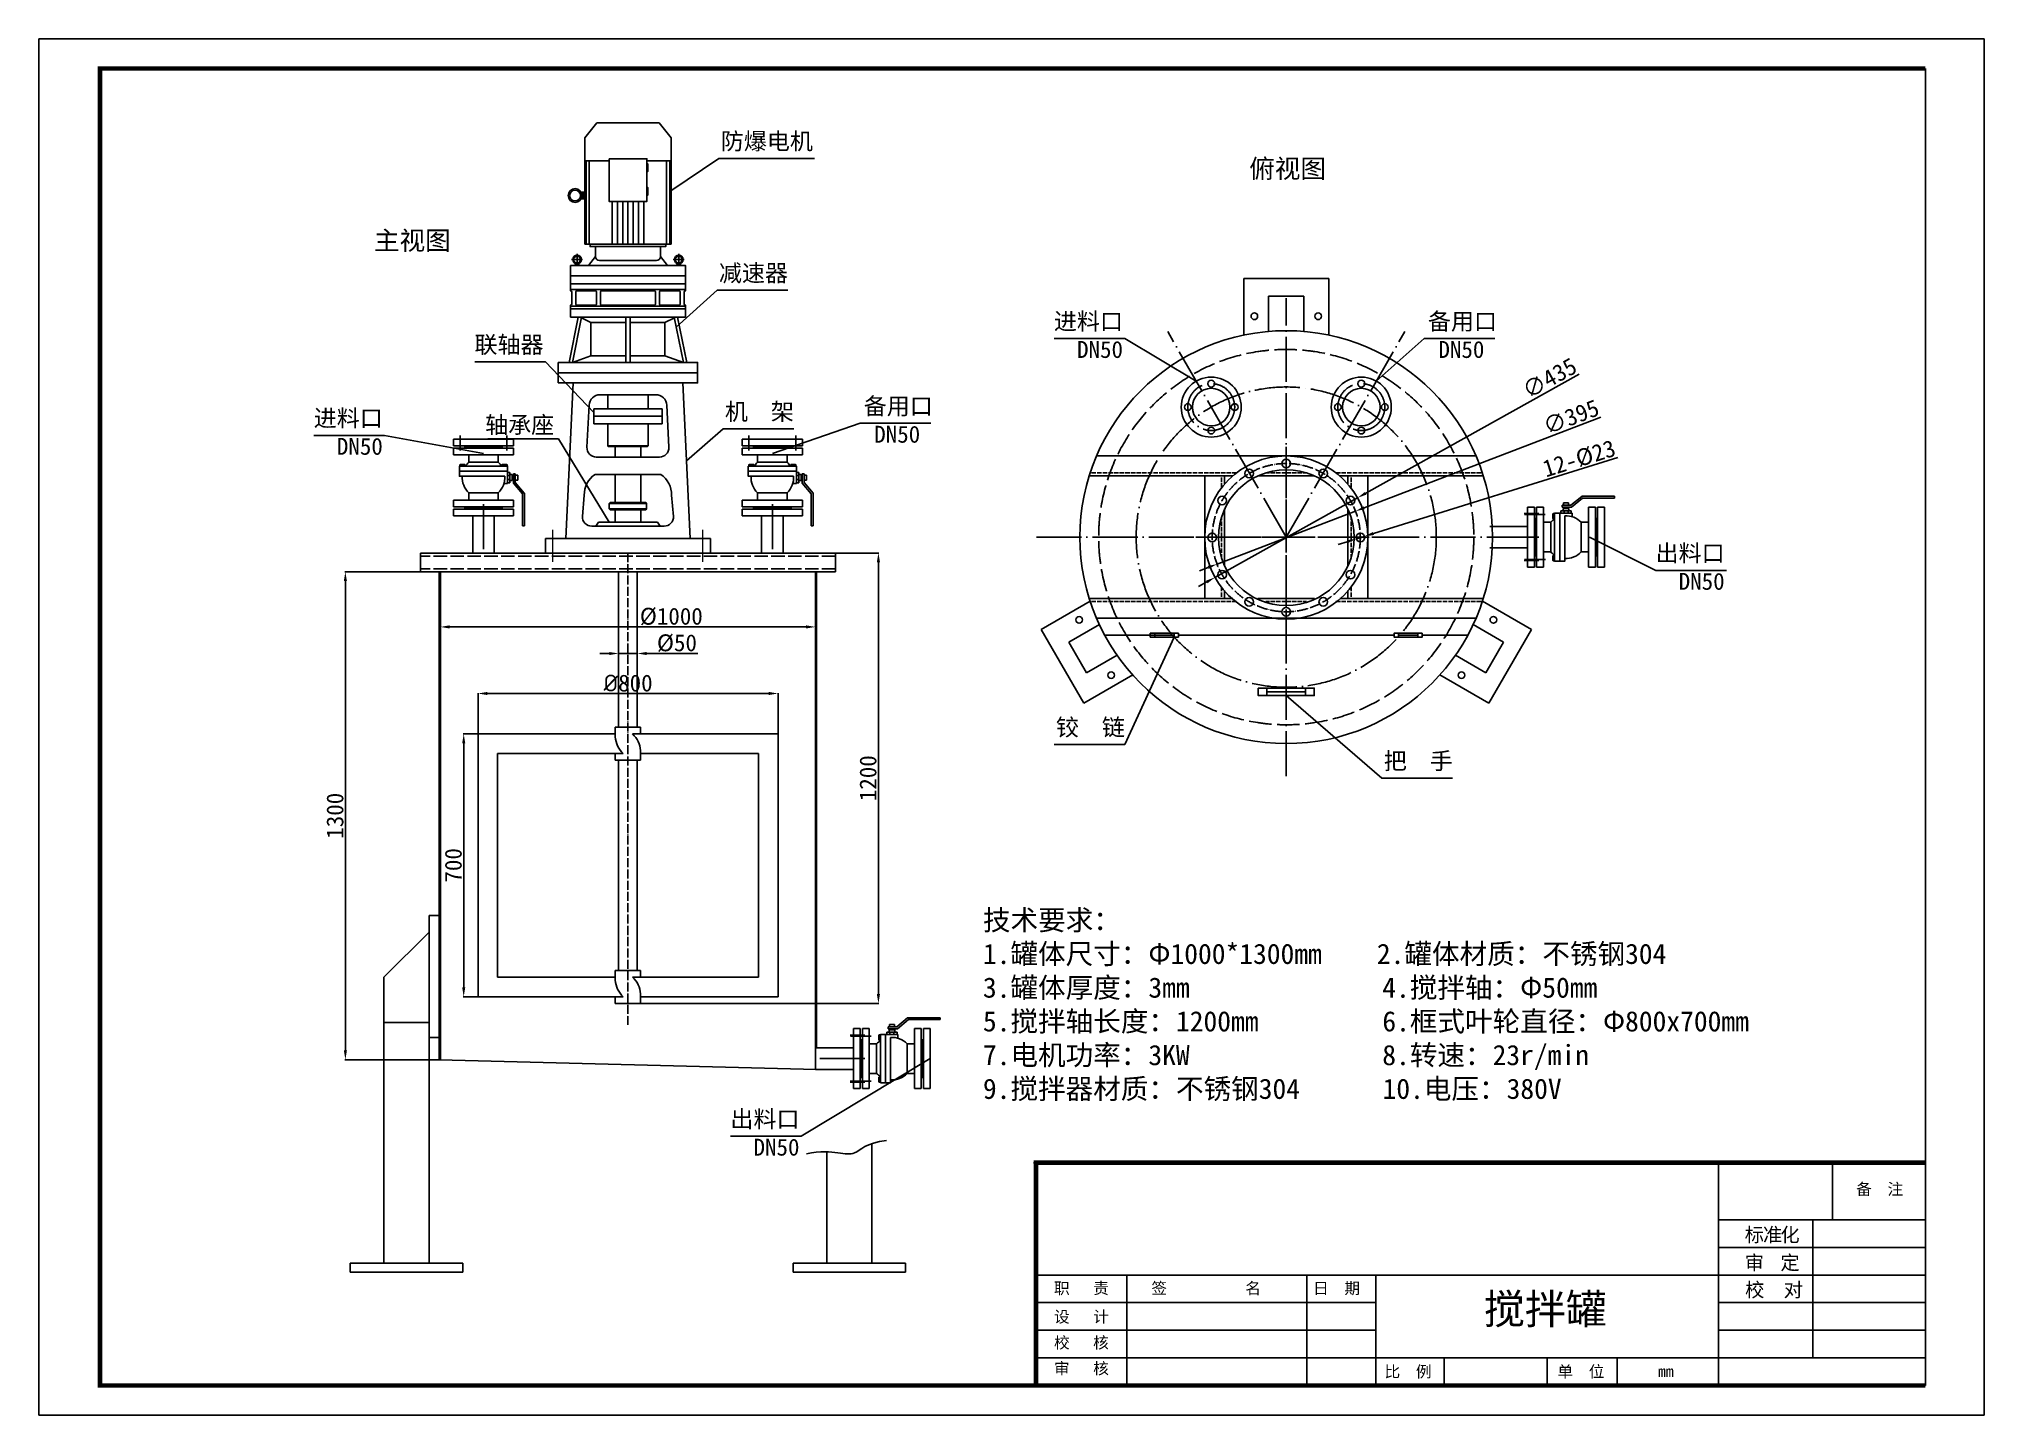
# Model space of a CAD drawing. Header units: millimetres. Extents: x 2128 to 23460, y -18769 to 2996.
# Drawn here: x 2128 to 7313, y -670 to 2996 of the extents above; entities that cross this region are included whole.
import ezdxf

# ---------------------------------------------------------------- set-up
doc = ezdxf.new("R2010")
doc.units = ezdxf.units.MM
for name, pattern in [('ACAD_ISO02W100', [15, 12, -3]), ('ACAD_ISO04W100', [30, 24, -3, 0, -3]), ('ZXX-L', [3.28, 2.5, -0.3, 0.18, -0.3])]:
    doc.linetypes.add(name, pattern=pattern)
doc.layers.add('E 长中心线', color=3, linetype='ZXX-L', lineweight=18)
doc.layers.add('标注线', color=7, linetype='Continuous', lineweight=9)
for name, color, linetype in [('中心线', 1, 'ACAD_ISO04W100'), ('图层1', 2, 'ACAD_ISO02W100'), ('标注', 6, 'Continuous'), ('注释', 3, 'Continuous'), ('虚线', 7, 'ACAD_ISO02W100'), ('轴线', 1, 'ACAD_ISO04W100')]:
    doc.layers.add(name, color=color, linetype=linetype)
doc.styles.get("Standard").update_dxf_attribs({"font": ''})
doc.styles.add('STYLE1', font='')
doc.styles.get('Standard').set_extended_font_data('SimSun')
doc.styles.get('STYLE1').set_extended_font_data('FangSong_GB2312')
doc.dimstyles.new('ISO-25', dxfattribs={"dimtxt": 45, "dimasz": 25, "dimexe": 1.25, "dimexo": 0.625, "dimgap": 5, "dimtad": 1, "dimtxsty": 'Standard', "dimcen": 2.5, "dimadec": 0, "dimazin": 0, "dimtfac": 1, "dimtmove": 0, "dimatfit": 3, "dimfxl": 0, "dimarcsym": 0})

msp = doc.modelspace()

# ---------------------------------------------------------------- texts
at = {"char_height": 50, "attachment_point": 1}
for s, insert in [('俯视图', (5353.882, 2675.725)), ('主视图', (3020.796, 2484.1))]:
    msp.add_mtext_dynamic_manual_height_columns(s, width=451.97245, gutter_width=12.5, heights=[0], dxfattribs=dict(at, insert=insert))
at = {"insert": (4644.007, 675.494), "char_height": 53.9136, "width": 2170.93427, "attachment_point": 1}
msp.add_mtext('{\\fKaiTi_GB2312|b0|i0|c134|p49;技术要求：\\P1.罐体尺寸：Φ1000*1300mm    2.罐体材质：不锈钢304    \\P3.罐体厚度：3mm              4.搅拌轴：Φ50mm\\P5.搅拌轴长度：1200mm         6.框式叶轮直径：Φ800x700mm\\P7.电机功率：3KW              8.转速：23r/min\\P9.搅拌器材质：不锈钢304      10.电压：380V}', dxfattribs=at)
at = {"linetype": 'Continuous', "lineweight": -3, "char_height": 30.64964, "attachment_point": 1}
for s, insert, width in [('{\\fSimSun|b0|i0|c134|p54;备  注}', (6971.708, -52.804), 410.52998), ('{\\fSimSun|b0|i0|c134|p54;职   责}', (4833.434, -316.877), 283.58211), ('{\\fSimSun|b0|i0|c134|p54;签          名}', (5093.012, -316.877), 356.97555), ('{\\fSimSun|b0|i0|c134|p54;日  期}', (5523.978, -316.877), 283.58211), ('{\\fSimSun|b0|i0|c134|p54;设   计   }', (4833.434, -392.88), 283.58211), ('{\\fSimSun|b0|i0|c134|p54;校   核   }', (4833.434, -461.882), 283.58211), ('{\\fSimSun|b0|i0|c134|p54;审   核   }', (4833.434, -530.633), 283.58211), ('{\\fSimSun|b0|i0|c134|p54;比  例}', (5714.494, -538.87), 283.58211), ('{\\fSimSun|b0|i0|c134|p54;单  位}', (6175.247, -538.87), 283.58211), ('{\\fSimSun|b0|i0|c134|p2;mm}', (6443.471, -538.13), 283.58211)]:
    msp.add_mtext(s, dxfattribs=dict(at, insert=insert, width=width))
at = {"layer": '标注', "insert": (5979.3, -347.482), "char_height": 80, "attachment_point": 1}
msp.add_mtext_dynamic_manual_height_columns('{\\C0;搅拌罐}', width=913.33857, gutter_width=12.5, heights=[0], dxfattribs=at)
at = {"layer": '标注线', "color": 7, "ltscale": 0.13, "attachment_point": 1, "style": 'STYLE1'}
for s, insert, char_height, width in [('标', (6674.59, -170.938), 37.736, 47.23771), ('准', (6723.106, -170.938), 37.736, 47.23771), ('化', (6769.513, -170.938), 37.736, 47.23771), ('审', (6674.59, -245.163), 37.736, 47.23771), ('定', (6769.513, -245.163), 37.736, 47.23771), ('校  对', (6675.618, -317.515), 37.7359, 190.2792)]:
    msp.add_mtext(s, dxfattribs=dict(at, insert=insert, char_height=char_height, width=width))
at = {"layer": '注释', "char_height": 45}
for s, width, insert, attachment_point in [('防爆电机', 451.97245, (3945.283, 2746.234), 1), ('减速器', 451.97245, (3940.197, 2394.89), 1), ('进料口\\PDN50', 188.80723, (5017.32, 2266.246), 3), ('\\pi4.9036;备用口\\P\\pi32.904;DN50', 188.80723, (5825.312, 2266.246), 1), ('联轴器', 451.97245, (3472.84, 2204.298), 3), ('机  架', 451.97245, (3956.168, 2025.602), 1), ('\\pi4.9036;备用口\\P\\pi32.904;DN50', 188.80723, (4321.402, 2040.371), 1), ('进料口\\PDN50', 188.80723, (3044.351, 2008.223), 3), ('轴承座', 451.97245, (3501.118, 1990.435), 3), ('出料口\\PDN50', 188.80723, (6621.061, 1648.559), 3), ('铰  链', 451.97245, (4838.669, 1184.773), 1), ('把  手', 451.97245, (5712.561, 1095.109), 1), ('出料口\\PDN50', 188.80723, (4155.008, 141.069), 3)]:
    msp.add_mtext_dynamic_manual_height_columns(s, width=width, gutter_width=12.5, heights=[0], dxfattribs=dict(at, insert=insert, attachment_point=attachment_point))

# ---------------------------------------------------------------- blocks, each defined once
blk = doc.blocks.new('*D1')
at = {"layer": 'Defpoints', "color": 0, "transparency": 16777216}
for p in [(3722.7, 1358.8), (3672.7, 1248.6), (3722.7, 1251.3)]:
    blk.add_point(p, dxfattribs=at)
at = {"layer": '标注', "color": 0, "lineweight": -2, "transparency": 16777216}
for p, q in [((3647.7, 1358.8), (3622.7, 1358.8)), ((3672.7, 1249.2), (3672.7, 1360)), ((3672.7, 1358.8), (3722.7, 1358.8)), ((3722.7, 1252), (3722.7, 1360)), ((3747.7, 1358.8), (3884, 1358.8))]:
    blk.add_line(p, q, dxfattribs=at)
at = {"layer": '标注', "color": 0, "transparency": 16777216}
for points in [[(3647.7, 1362.9), (3647.7, 1354.6), (3672.7, 1358.8)], [(3747.7, 1362.9), (3747.7, 1354.6), (3722.7, 1358.8)]]:
    blk.add_solid(points, dxfattribs=at)
at = {"layer": '标注', "color": 0, "transparency": 16777216, "insert": (3828.3, 1386.3), "char_height": 45, "attachment_point": 5}
blk.add_mtext('%%C50', dxfattribs=at)
blk = doc.blocks.new('*D2')
at = {"layer": 'Defpoints', "color": 0, "transparency": 16777216}
for p in [(4197.7, 1429.6), (3197.7, 1319.9), (4197.7, 1325.8)]:
    blk.add_point(p, dxfattribs=at)
at = {"layer": '标注', "color": 0, "lineweight": -2, "transparency": 16777216}
for p, q in [((3197.7, 1320.5), (3197.7, 1430.8)), ((3222.7, 1429.6), (4172.7, 1429.6)), ((4197.7, 1326.5), (4197.7, 1430.8))]:
    blk.add_line(p, q, dxfattribs=at)
at = {"layer": '标注', "color": 0, "transparency": 16777216}
for points in [[(3222.7, 1433.8), (3222.7, 1425.4), (3197.7, 1429.6)], [(4172.7, 1433.8), (4172.7, 1425.4), (4197.7, 1429.6)]]:
    blk.add_solid(points, dxfattribs=at)
at = {"layer": '标注', "color": 0, "transparency": 16777216, "insert": (3813.3, 1457.1), "char_height": 45, "attachment_point": 5}
blk.add_mtext('%%C1000', dxfattribs=at)
blk = doc.blocks.new('*D3')
at = {"layer": 'Defpoints', "color": 0, "transparency": 16777216}
for p in [(4250.7, 1626.5), (3722.7, 426.5), (4365.4, 426.5)]:
    blk.add_point(p, dxfattribs=at)
at = {"layer": '标注', "color": 0, "lineweight": -2, "transparency": 16777216}
for p, q in [((4251.3, 1626.5), (4366.6, 1626.5)), ((4365.4, 1601.5), (4365.4, 451.5)), ((3723.3, 426.5), (4366.6, 426.5))]:
    blk.add_line(p, q, dxfattribs=at)
at = {"layer": '标注', "color": 0, "transparency": 16777216}
for points in [[(4361.2, 1601.5), (4369.6, 1601.5), (4365.4, 1626.5)], [(4361.2, 451.5), (4369.6, 451.5), (4365.4, 426.5)]]:
    blk.add_solid(points, dxfattribs=at)
at = {"layer": '标注', "color": 0, "transparency": 16777216, "insert": (4337.9, 1026.5), "char_height": 45, "attachment_point": 5, "rotation": 90}
blk.add_mtext('1200', dxfattribs=at)
blk = doc.blocks.new('110')
for p, q in [((1360484.2, 699181.6), (1360452.6, 699142.1)), ((1360682.1, 699142.1), (1360650.5, 699181.6)), ((1360452.6, 699142.1), (1360452.6, 698859.1)), ((1360682.1, 699142.1), (1360682.1, 698859.1)), ((1360452.6, 699081.1), (1360516.9, 699081.1)), ((1360456, 699081.1), (1360456, 698859.1)), ((1360464.2, 699081.1), (1360464.2, 698859.1)), ((1360617.7, 699081.1), (1360682.1, 699081.1)), ((1360670.5, 699081.1), (1360670.5, 698859.1)), ((1360678.7, 699081.1), (1360678.7, 698859.1)), ((1360448.3, 698979.3), (1360448.3, 698997)), ((1360525.1, 698972.8), (1360525.1, 698859.1)), ((1360539.2, 698972.8), (1360539.2, 698859.1)), ((1360553.3, 698972.8), (1360553.3, 698859.1)), ((1360567.3, 698972.8), (1360567.3, 698859.1)), ((1360581.4, 698972.8), (1360581.4, 698859.1)), ((1360595.5, 698972.8), (1360595.5, 698859.1)), ((1360609.5, 698972.8), (1360609.5, 698859.1)), ((1360682.1, 698859.1), (1360452.6, 698859.1)), ((1360480.8, 698825.7), (1360461.8, 698801.9)), ((1360480.8, 698852.1), (1360480.8, 698825.7)), ((1360653.7, 698852.1), (1360653.7, 698825.7)), ((1360653.7, 698825.7), (1360672.7, 698801.9))]:
    blk.add_line(p, q)
at = {"linetype": 'Continuous', "lineweight": -3}
for p, q in [((1360484.2, 699181.6), (1360650.5, 699181.6)), ((1360480.8, 698852.1), (1360653.7, 698852.1)), ((1360413.9, 698686.1), (1360720.6, 698686.1))]:
    blk.add_line(p, q, dxfattribs=at)
at = {"color": 0}
for p, q in [((1360417.2, 698817.8), (1360446.3, 698817.8)), ((1360427.4, 698801.9), (1360427.4, 698804.2)), ((1360427.4, 698803.6), (1360436.2, 698803.6)), ((1360427.4, 698801.9), (1360436.2, 698801.9)), ((1360431.8, 698801.9), (1360431.8, 698833.2)), ((1360436.2, 698801.9), (1360436.2, 698804.2)), ((1360491.4, 698815.1), (1360643.2, 698815.1)), ((1360717.4, 698817.8), (1360688.3, 698817.8)), ((1360698.4, 698801.9), (1360698.4, 698804.2)), ((1360707.2, 698803.6), (1360698.4, 698803.6)), ((1360707.2, 698801.9), (1360698.4, 698801.9)), ((1360702.8, 698801.9), (1360702.8, 698833.2)), ((1360707.2, 698801.9), (1360707.2, 698804.2)), ((1360413.9, 698752.6), (1360413.9, 698774.5)), ((1360413.9, 698774.5), (1360720.6, 698774.5)), ((1360413.9, 698752.6), (1360413.9, 698734.5)), ((1360413.9, 698752.6), (1360720.6, 698752.6)), ((1360720.6, 698752.6), (1360720.6, 698774.5)), ((1360720.6, 698752.6), (1360720.6, 698734.5)), ((1360413.9, 698737.6), (1360720.6, 698737.6)), ((1360413.9, 698734.5), (1360414.2, 698734.5)), ((1360417.5, 698731.2), (1360417.5, 698699.6)), ((1360428.5, 698732.3), (1360428.5, 698698.5)), ((1360430.7, 698734.5), (1360481, 698734.5)), ((1360483.2, 698732.3), (1360483.2, 698698.5)), ((1360494.2, 698732.3), (1360494.2, 698698.5)), ((1360496.4, 698734.5), (1360638.2, 698734.5)), ((1360640.4, 698732.3), (1360640.4, 698698.5)), ((1360651.3, 698732.3), (1360651.3, 698698.5)), ((1360653.5, 698734.5), (1360703.9, 698734.5)), ((1360706.1, 698732.3), (1360706.1, 698698.5)), ((1360717, 698731.2), (1360717, 698699.6)), ((1360720.3, 698734.5), (1360720.6, 698734.5)), ((1360434.9, 698664.2), (1360410.2, 698543.7)), ((1360413.9, 698696.4), (1360414.2, 698696.4)), ((1360413.9, 698696.4), (1360413.9, 698686.1)), ((1360413.9, 698693.8), (1360720.6, 698693.8)), ((1360413.9, 698686.1), (1360413.9, 698664.2)), ((1360413.9, 698686.1), (1360720.6, 698686.1)), ((1360413.9, 698664.2), (1360720.6, 698664.2)), ((1360443.8, 698664.2), (1360419.1, 698543.7)), ((1360430.7, 698696.4), (1360481, 698696.4)), ((1360468.7, 698649.7), (1360443.4, 698662.5)), ((1360468.7, 698560.9), (1360468.7, 698649.7)), ((1360468.7, 698649.7), (1360561.8, 698649.7)), ((1360496.4, 698696.4), (1360638.2, 698696.4)), ((1360561.8, 698543.7), (1360561.8, 698664.2)), ((1360572.8, 698543.7), (1360572.8, 698664.2)), ((1360665.9, 698649.7), (1360572.8, 698649.7)), ((1360653.5, 698696.4), (1360703.9, 698696.4)), ((1360665.9, 698649.7), (1360691.1, 698662.5)), ((1360665.9, 698560.9), (1360665.9, 698649.7)), ((1360690.8, 698664.2), (1360715.4, 698543.7)), ((1360699.7, 698664.2), (1360724.4, 698543.7)), ((1360720.3, 698696.4), (1360720.6, 698696.4)), ((1360720.6, 698696.4), (1360720.6, 698686.1)), ((1360720.6, 698686.1), (1360720.6, 698664.2)), ((1360419.1, 698543.7), (1360468.7, 698560.9)), ((1360468.7, 698560.9), (1360561.8, 698560.9)), ((1360665.9, 698560.9), (1360572.8, 698560.9)), ((1360715.4, 698543.7), (1360665.9, 698560.9)), ((1360421.4, 698488.9), (1360401.4, 698074.3)), ((1360492.9, 698457.6), (1360641.7, 698457.6)), ((1360513.4, 698420.1), (1360513.4, 698457.6)), ((1360621.2, 698420.1), (1360621.2, 698457.6)), ((1360713.2, 698488.9), (1360733.2, 698074.3)), ((1360463.8, 698429.8), (1360458.1, 698317.5)), ((1360476, 698420.1), (1360658.5, 698420.1)), ((1360476, 698400.2), (1360476, 698420.1)), ((1360476, 698380.3), (1360476, 698400.2)), ((1360476, 698400.2), (1360658.5, 698400.2)), ((1360658.5, 698400.2), (1360658.5, 698420.1)), ((1360658.5, 698380.3), (1360658.5, 698400.2)), ((1360670.7, 698429.8), (1360676.4, 698317.5)), ((1360476, 698380.3), (1360658.5, 698380.3)), ((1360513.4, 698321.3), (1360513.4, 698380.3)), ((1360513.4, 698321.3), (1360513.4, 698367.3)), ((1360621.2, 698321.3), (1360621.2, 698380.3)), ((1360621.2, 698321.3), (1360621.2, 698367.3)), ((1360483, 698291.5), (1360651.6, 698291.5)), ((1360513.4, 698321.3), (1360515, 698319.7)), ((1360513.4, 698321.3), (1360621.2, 698321.3)), ((1360515, 698319.7), (1360619.5, 698319.7)), ((1360515, 698319.7), (1360619.5, 698319.7)), ((1360533.3, 698291.5), (1360533.3, 698319.7)), ((1360601.3, 698291.5), (1360601.3, 698319.7)), ((1360621.2, 698321.3), (1360619.5, 698319.7)), ((1360479.9, 698245.5), (1360654.7, 698245.5)), ((1360533.3, 698170.1), (1360533.3, 698245.5)), ((1360601.3, 698170.1), (1360601.3, 698245.5)), ((1360450.8, 698189.7), (1360445.9, 698133.5)), ((1360683.7, 698189.7), (1360688.7, 698133.5)), ((1360517.5, 698167.6), (1360520, 698170.1)), ((1360517.5, 698153.5), (1360517.5, 698167.6)), ((1360617.1, 698167.6), (1360517.5, 698167.6)), ((1360517.5, 698153.5), (1360520, 698151)), ((1360517.5, 698153.5), (1360617.1, 698153.5)), ((1360520, 698170.1), (1360614.6, 698170.1)), ((1360520, 698151), (1360614.6, 698151)), ((1360533.3, 698117.7), (1360533.3, 698151)), ((1360601.3, 698117.7), (1360601.3, 698151)), ((1360617.1, 698167.6), (1360614.6, 698170.1)), ((1360617.1, 698153.5), (1360614.6, 698151)), ((1360617.1, 698153.5), (1360617.1, 698167.6)), ((1360470.7, 698107.6), (1360663.8, 698107.6)), ((1360481.6, 698107.6), (1360488.5, 698117.7)), ((1360488.5, 698117.7), (1360646.1, 698117.7)), ((1360653, 698107.6), (1360646.1, 698117.7)), ((1360347.3, 698074.3), (1360347.3, 698035.9)), ((1360347.3, 698074.3), (1360787.3, 698074.3)), ((1360347.3, 698035.9), (1360787.3, 698035.9)), ((1360787.3, 698074.3), (1360787.3, 698035.9))]:
    blk.add_line(p, q, dxfattribs=at)
for points in [[(1360516.9, 699086.1), (1360617.7, 699086.1), (1360617.7, 698972.8), (1360516.9, 698972.8)], [(1360617.7, 699072.5), (1360620.4, 699072.5), (1360620.4, 699052.5), (1360617.7, 699052.5)], [(1360617.7, 699009.4), (1360620.4, 699009.4), (1360620.4, 698989.4), (1360617.7, 698989.4)], [(1360444.8, 698997), (1360451.8, 698997), (1360451.8, 698979.3), (1360444.8, 698979.3)], [(1360466.6, 698859.1), (1360668, 698859.1), (1360668, 698852.1), (1360466.6, 698852.1)], [(1360413.9, 698801.9), (1360720.6, 698801.9), (1360720.6, 698774.5), (1360413.9, 698774.5)]]:
    blk.add_lwpolyline(points, close=True)
at = {"linetype": 'Continuous', "lineweight": -3}
for points in [[(1360381.4, 698543.7), (1360753.1, 698543.7), (1360753.1, 698516.3), (1360381.4, 698516.3)], [(1360381.4, 698488.9), (1360753.1, 698488.9), (1360753.1, 698516.3), (1360381.4, 698516.3)]]:
    blk.add_lwpolyline(points, close=True, dxfattribs=at)
for radius in [18.4, 14.5]:
    blk.add_circle((1360426.3, 698988.2), radius)
at = {"color": 0}
for centre, radius in [((1360431.8, 698817.8), 11.8), ((1360431.8, 698817.8), 9.12), ((1360702.8, 698817.8), 11.8), ((1360702.8, 698817.8), 9.12)]:
    blk.add_circle(centre, radius, dxfattribs=at)
for centre, radius, start, end in [((1360423, 698804.2), 4.38, 0, 57.2084), ((1360440.5, 698804.2), 4.38, 122.7916, 180), ((1360491.4, 698825.7), 10.5, 180, 270), ((1360643.2, 698825.7), 10.5, 270, 0), ((1360694, 698804.2), 4.38, 0, 57.2084), ((1360711.5, 698804.2), 4.38, 122.7916, 180), ((1360414.2, 698731.2), 3.29, 0, 90), ((1360414.2, 698699.6), 3.29, 270, 0), ((1360430.7, 698732.3), 2.19, 90, 180), ((1360430.7, 698698.5), 2.19, 180, 270), ((1360481, 698732.3), 2.19, 0, 90), ((1360481, 698698.5), 2.19, 270, 0), ((1360496.4, 698732.3), 2.19, 90, 180), ((1360496.4, 698698.5), 2.19, 180, 270), ((1360638.2, 698732.3), 2.19, 0, 90), ((1360638.2, 698698.5), 2.19, 270, 0), ((1360653.5, 698732.3), 2.19, 90, 180), ((1360653.5, 698698.5), 2.19, 180, 270), ((1360703.9, 698732.3), 2.19, 0, 90), ((1360703.9, 698698.5), 2.19, 270, 0), ((1360720.3, 698731.2), 3.29, 90, 180), ((1360720.3, 698699.6), 3.29, 180, 270), ((1360492.9, 698428.6), 29, 90, 177.553), ((1360641.7, 698428.6), 29, 2.447, 90), ((1360483, 698316.4), 24.9, 177.553, 270), ((1360651.6, 698316.4), 24.9, 270, 2.447), ((1360516, 698191.2), 65.2, 123.6957, 181.3187), ((1360618.5, 698191.2), 65.2, 358.6813, 56.3043), ((1360470.7, 698132.5), 24.9, 177.553, 270), ((1360663.8, 698132.5), 24.9, 270, 2.447)]:
    blk.add_arc(centre, radius, start, end, dxfattribs=at)
at = {"layer": 'E 长中心线', "color": 1, "ltscale": 50}
for p, q in [((1360367.3, 698012.5), (1360367.3, 698097.2)), ((1360767.3, 698012.5), (1360767.3, 698097.2))]:
    blk.add_line(p, q, dxfattribs=at)
blk = doc.blocks.new('*D6')
at = {"layer": 'Defpoints', "color": 0, "transparency": 16777216}
for p in [(2944.5, 1576.5), (3144.7, 1576.5), (3194.7, 276.5)]:
    blk.add_point(p, dxfattribs=at)
at = {"layer": '标注', "color": 0, "lineweight": -2, "transparency": 16777216}
for p, q in [((3144.1, 1576.5), (2943.3, 1576.5)), ((2944.5, 301.5), (2944.5, 1551.5)), ((3194.1, 276.5), (2943.3, 276.5))]:
    blk.add_line(p, q, dxfattribs=at)
at = {"layer": '标注', "color": 0, "transparency": 16777216}
for points in [[(2940.4, 1551.5), (2948.7, 1551.5), (2944.5, 1576.5)], [(2940.4, 301.5), (2948.7, 301.5), (2944.5, 276.5)]]:
    blk.add_solid(points, dxfattribs=at)
at = {"layer": '标注', "color": 0, "transparency": 16777216, "insert": (2917, 926.5), "char_height": 45, "attachment_point": 5, "rotation": 90}
blk.add_mtext('1300', dxfattribs=at)
blk = doc.blocks.new('*D7')
at = {"layer": 'Defpoints', "color": 0, "transparency": 16777216}
for p in [(3298.1, 1144.4), (3259.9, 444.4), (3298.1, 444.4)]:
    blk.add_point(p, dxfattribs=at)
at = {"layer": '标注', "color": 0, "lineweight": -2, "transparency": 16777216}
for p, q in [((3297.4, 1144.4), (3258.7, 1144.4)), ((3259.9, 1119.4), (3259.9, 469.4)), ((3297.4, 444.4), (3258.7, 444.4))]:
    blk.add_line(p, q, dxfattribs=at)
at = {"layer": '标注', "color": 0, "transparency": 16777216}
for points in [[(3255.8, 1119.4), (3264.1, 1119.4), (3259.9, 1144.4)], [(3255.8, 469.4), (3264.1, 469.4), (3259.9, 444.4)]]:
    blk.add_solid(points, dxfattribs=at)
at = {"layer": '标注', "color": 0, "transparency": 16777216, "insert": (3232.4, 794.4), "char_height": 45, "attachment_point": 5, "rotation": 90}
blk.add_mtext('700', dxfattribs=at)
blk = doc.blocks.new('*D8')
at = {"layer": 'Defpoints', "color": 0, "transparency": 16777216}
for p in [(4098.1, 1252.2), (3298.1, 1144.4), (4098.1, 1144.4)]:
    blk.add_point(p, dxfattribs=at)
at = {"layer": '标注', "color": 0, "lineweight": -2, "transparency": 16777216}
for p, q in [((3298.1, 1145), (3298.1, 1253.5)), ((3323.1, 1252.2), (4073.1, 1252.2)), ((4098.1, 1145), (4098.1, 1253.5))]:
    blk.add_line(p, q, dxfattribs=at)
at = {"layer": '标注', "color": 0, "transparency": 16777216}
for points in [[(3323.1, 1256.4), (3323.1, 1248.1), (3298.1, 1252.2)], [(4073.1, 1256.4), (4073.1, 1248.1), (4098.1, 1252.2)]]:
    blk.add_solid(points, dxfattribs=at)
at = {"layer": '标注', "color": 0, "transparency": 16777216, "insert": (3698.1, 1279.7), "char_height": 45, "attachment_point": 5}
blk.add_mtext('{\\fISOCPEUR|b0|i0|c0|p34;%%C}800', dxfattribs=at)
blk = doc.blocks.new('*D9')
at = {"layer": 'Defpoints', "color": 0, "transparency": 16777216}
for p in [(5642.5, 1773.5), (5262.6, 1561.6)]:
    blk.add_point(p, dxfattribs=at)
at = {"layer": '标注', "color": 0, "lineweight": -2, "transparency": 16777216}
for p, q in [((6233.5, 2103.1), (5664.3, 1785.7)), ((5262.6, 1561.6), (5642.5, 1773.5)), ((5240.8, 1549.4), (5219, 1537.2))]:
    blk.add_line(p, q, dxfattribs=at)
at = {"layer": '标注', "color": 0, "transparency": 16777216}
for points in [[(5662.3, 1789.3), (5666.4, 1782), (5642.5, 1773.5)], [(5238.8, 1553), (5242.8, 1545.8), (5262.6, 1561.6)]]:
    blk.add_solid(points, dxfattribs=at)
at = {"layer": '标注', "color": 0, "transparency": 16777216, "insert": (6154.5, 2092.5), "char_height": 45, "attachment_point": 5, "rotation": 29.1535}
blk.add_mtext('∅435', dxfattribs=at)
blk = doc.blocks.new('*D10')
at = {"layer": 'Defpoints', "color": 0, "transparency": 16777216}
for p in [(5637, 1738), (5268.1, 1597)]:
    blk.add_point(p, dxfattribs=at)
at = {"layer": '标注', "color": 0, "lineweight": -2, "transparency": 16777216}
for p, q in [((6291.5, 1988.2), (5660.4, 1747)), ((5268.1, 1597), (5637, 1738)), ((5244.7, 1588.1), (5221.4, 1579.2))]:
    blk.add_line(p, q, dxfattribs=at)
at = {"layer": '标注', "color": 0, "transparency": 16777216}
for points in [[(5658.9, 1750.8), (5661.9, 1743.1), (5637, 1738)], [(5243.2, 1592), (5246.2, 1584.2), (5268.1, 1597)]]:
    blk.add_solid(points, dxfattribs=at)
at = {"layer": '标注', "color": 0, "transparency": 16777216, "insert": (6211.8, 1989), "char_height": 45, "attachment_point": 5, "rotation": 20.9164}
blk.add_mtext('∅395', dxfattribs=at)
blk = doc.blocks.new('*D11')
at = {"layer": 'Defpoints', "color": 0, "transparency": 16777216}
for p in [(5639.1, 1664.1), (5661, 1670.9)]:
    blk.add_point(p, dxfattribs=at)
at = {"layer": '标注', "color": 0, "lineweight": -2, "transparency": 16777216}
for p, q in [((6336.5, 1881.2), (5684.9, 1678.4)), ((5639.1, 1664.1), (5661, 1670.9)), ((5615.2, 1656.7), (5591.3, 1649.2))]:
    blk.add_line(p, q, dxfattribs=at)
at = {"layer": '标注', "color": 0, "transparency": 16777216}
for points in [[(5614, 1660.7), (5616.5, 1652.7), (5639.1, 1664.1)], [(5683.7, 1682.4), (5686.2, 1674.4), (5661, 1670.9)]]:
    blk.add_solid(points, dxfattribs=at)
at = {"layer": '标注', "color": 0, "transparency": 16777216, "insert": (6233.2, 1877.9), "char_height": 45, "attachment_point": 5, "rotation": 17.2948}
blk.add_mtext('12-%%C23', dxfattribs=at)

# ---------------------------------------------------------------- dimensions: what is measured, and where the dimension line sits
at = {"layer": '标注'}
for p1, p2, picture, middle in [((5262.616, 1561.568), (5642.509, 1773.479), '*D9', (6168.695, 2066.995)), ((5268.077, 1597.015), (5637.048, 1738.032), '*D10', (6222.255, 1961.693))]:
    dim = msp.add_diameter_dim_2p(p1=p1, p2=p2, dimstyle='ISO-25', dxfattribs=at)
    dim.commit()
    dim.dimension.update_dxf_attribs({"geometry": picture, "text_midpoint": middle, "dimtype": 163})
dim = msp.add_diameter_dim_2p(p1=(5639.083, 1664.104), p2=(5661.043, 1670.942), text='12-%%C23', dimstyle='ISO-25', dxfattribs=at)
dim.commit()
dim.dimension.update_dxf_attribs({"geometry": '*D11', "text_midpoint": (6241.349, 1851.629), "dimtype": 163})
for base, p1, p2, picture, middle in [((4365.395, 426.468), (4250.705, 1626.468), (3722.705, 426.468), '*D3', (4337.895, 1026.468)), ((2944.535, 1576.468), (3194.705, 276.468), (3144.705, 1576.468), '*D6', (2917.035, 926.468)), ((3259.923, 444.35), (3298.059, 1144.35), (3298.059, 444.35), '*D7', (3232.423, 794.35))]:
    dim = msp.add_linear_dim(base=base, p1=p1, p2=p2, angle=90, dimstyle='ISO-25', dxfattribs=at)
    dim.commit()
    dim.dimension.update_dxf_attribs({"geometry": picture, "text_midpoint": middle})
for base, p1, p2, text, picture, middle in [((4197.705, 1429.585), (3197.705, 1319.915), (4197.705, 1325.843), '%%C<>', '*D2', (3813.341, 1429.585)), ((3722.705, 1358.765), (3672.705, 1248.581), (3722.705, 1251.334), '%%C<>', '*D1', (3828.33, 1358.765)), ((4098.059, 1252.222), (3298.059, 1144.35), (4098.059, 1144.35), '{\\fISOCPEUR|b0|i0|c0|p34;%%C}<>', '*D8', (3698.059, 1252.222))]:
    dim = msp.add_linear_dim(base=base, p1=p1, p2=p2, text=text, dimstyle='ISO-25', dxfattribs=at)
    dim.commit()
    dim.dimension.update_dxf_attribs({"geometry": picture, "text_midpoint": middle, "dimtype": 160})

# ---------------------------------------------------------------- linework, layer by layer
for p, q in [((7156.512, -591.367), (7156.512, 2917.3)), ((5339.163, 2357.827), (5565.963, 2357.827)), ((5339.163, 2207.01), (5339.163, 2357.827)), ((5565.963, 2357.827), (5565.963, 2207.01)), ((5405.313, 2310.577), (5499.813, 2310.577)), ((5405.313, 2216.794), (5405.313, 2310.577)), ((5499.813, 2310.577), (5499.813, 2216.794)), ((3232.765, 1930.003), (3392.765, 1930.003)), ((3232.765, 1912.003), (3232.765, 1930.003)), ((3250.265, 1930.003), (3250.265, 1930.003)), ((3392.765, 1930.003), (3392.765, 1912.003)), ((4002.646, 1930.003), (4162.646, 1930.003)), ((4002.646, 1912.003), (4002.646, 1930.003)), ((4020.146, 1930.003), (4020.146, 1930.003)), ((4162.646, 1930.003), (4162.646, 1912.003)), ((3392.765, 1912.003), (3232.765, 1912.003)), ((3392.765, 1906.003), (3232.765, 1906.003)), ((3232.765, 1906.003), (3232.765, 1888.003)), ((3232.765, 1888.003), (3392.765, 1888.003)), ((3250.265, 1888.003), (3250.265, 1888.003)), ((3273.291, 1888.003), (3273.291, 1868.526)), ((3273.291, 1868.526), (3352.239, 1868.526)), ((3352.239, 1888.003), (3352.239, 1868.526)), ((3392.765, 1888.003), (3392.765, 1906.003)), ((4162.646, 1912.003), (4002.646, 1912.003)), ((4162.646, 1906.003), (4002.646, 1906.003)), ((4002.646, 1906.003), (4002.646, 1888.003)), ((4002.646, 1888.003), (4162.646, 1888.003)), ((4020.146, 1888.003), (4020.146, 1888.003)), ((4043.172, 1888.003), (4043.172, 1868.526)), ((4043.172, 1868.526), (4122.12, 1868.526)), ((4122.12, 1888.003), (4122.12, 1868.526)), ((4162.646, 1888.003), (4162.646, 1906.003)), ((5452.563, 1885.023), (4946.836, 1885.023)), ((4946.836, 1885.023), (5958.289, 1885.023)), ((3253.296, 1861.642), (3253.296, 1859.2)), ((3260.198, 1861.642), (3260.198, 1859.2)), ((3365.333, 1861.642), (3365.333, 1859.2)), ((3372.235, 1861.642), (3372.235, 1859.2)), ((3376.844, 1841.353), (3383.159, 1841.353)), ((3376.844, 1833.013), (3383.159, 1833.013)), ((3376.844, 1830.996), (3376.844, 1811.491)), ((3376.844, 1822.074), (3383.159, 1822.074)), ((3383.159, 1841.353), (3383.159, 1813.733)), ((3383.159, 1835.289), (3389.408, 1835.289)), ((3383.159, 1819.798), (3389.408, 1819.798)), ((3389.408, 1835.289), (3389.408, 1819.798)), ((3389.408, 1832.137), (3392.478, 1832.137)), ((3389.408, 1822.95), (3392.478, 1822.95)), ((3392.478, 1837.541), (3392.478, 1812.75)), ((3392.478, 1837.541), (3397.478, 1837.541)), ((3397.478, 1837.541), (3397.478, 1814.56)), ((3397.478, 1834.13), (3403.802, 1834.13)), ((3397.478, 1820.957), (3403.802, 1820.957)), ((3403.802, 1820.957), (3403.802, 1834.13)), ((4023.176, 1861.642), (4023.176, 1859.2)), ((4030.078, 1861.642), (4030.078, 1859.2)), ((4135.213, 1861.642), (4135.213, 1859.2)), ((4142.115, 1861.642), (4142.115, 1859.2)), ((4146.724, 1841.353), (4153.04, 1841.353)), ((4146.724, 1833.013), (4153.04, 1833.013)), ((4146.724, 1830.996), (4146.724, 1811.491)), ((4146.724, 1822.074), (4153.04, 1822.074)), ((4153.04, 1841.353), (4153.04, 1813.733)), ((4153.04, 1835.289), (4159.288, 1835.289)), ((4153.04, 1819.798), (4159.288, 1819.798)), ((4159.288, 1835.289), (4159.288, 1819.798)), ((4159.288, 1832.137), (4162.358, 1832.137)), ((4159.288, 1822.95), (4162.358, 1822.95)), ((4162.358, 1837.541), (4162.358, 1812.75)), ((4162.358, 1837.541), (4167.358, 1837.541)), ((4167.358, 1837.541), (4167.358, 1814.56)), ((4167.358, 1834.13), (4173.683, 1834.13)), ((4167.358, 1820.957), (4173.683, 1820.957)), ((4173.683, 1820.957), (4173.683, 1834.13)), ((5310.17, 1831.933), (4927.304, 1831.933)), ((5235.066, 1831.933), (5235.066, 1505.721)), ((5288.156, 1811.219), (5288.156, 1831.933)), ((5452.563, 1831.933), (5376.864, 1831.933)), ((5452.563, 1831.933), (5528.262, 1831.933)), ((5594.955, 1831.933), (5977.821, 1831.933)), ((5616.969, 1811.219), (5616.969, 1831.933)), ((5670.059, 1831.933), (5670.059, 1505.721)), ((3232.765, 1767.537), (3392.765, 1767.537)), ((3232.765, 1749.537), (3232.765, 1767.537)), ((3250.265, 1767.537), (3250.265, 1767.537)), ((3273.291, 1786.926), (3273.291, 1767.537)), ((3273.291, 1786.926), (3352.239, 1786.926)), ((3352.239, 1787.138), (3352.239, 1767.537)), ((3367.164, 1811.491), (3376.844, 1811.491)), ((3383.159, 1813.733), (3376.844, 1813.733)), ((3392.478, 1812.75), (3416.648, 1783.729)), ((3392.765, 1767.537), (3392.765, 1749.537)), ((3397.478, 1814.56), (3421.416, 1785.817)), ((3416.648, 1783.729), (3416.648, 1698.667)), ((3421.648, 1785.177), (3421.648, 1698.667)), ((4002.646, 1767.537), (4162.646, 1767.537)), ((4002.646, 1749.537), (4002.646, 1767.537)), ((4020.146, 1767.537), (4020.146, 1767.537)), ((4043.172, 1786.926), (4043.172, 1767.537)), ((4043.172, 1786.926), (4122.12, 1786.926)), ((4122.12, 1787.138), (4122.12, 1767.537)), ((4137.045, 1811.491), (4146.724, 1811.491)), ((4153.04, 1813.733), (4146.724, 1813.733)), ((4162.358, 1812.75), (4186.528, 1783.729)), ((4162.646, 1767.537), (4162.646, 1749.537)), ((4167.358, 1814.56), (4191.297, 1785.817)), ((4186.528, 1783.729), (4186.528, 1698.667)), ((4191.528, 1785.177), (4191.528, 1698.667)), ((6211.415, 1753.54), (6240.158, 1777.478)), ((6213.225, 1748.54), (6242.246, 1772.709)), ((6240.798, 1777.709), (6327.308, 1777.709)), ((6242.246, 1772.709), (6327.308, 1772.709)), ((6327.308, 1772.709), (6327.308, 1777.709)), ((3392.765, 1749.537), (3232.765, 1749.537)), ((3392.765, 1743.537), (3232.765, 1743.537)), ((3232.765, 1743.537), (3232.765, 1725.537)), ((3232.765, 1725.537), (3392.765, 1725.537)), ((3250.265, 1725.537), (3250.265, 1725.537)), ((3284.265, 1725.537), (3284.265, 1626.468)), ((3341.265, 1725.537), (3341.265, 1626.468)), ((3392.765, 1725.537), (3392.765, 1743.537)), ((4162.646, 1749.537), (4002.646, 1749.537)), ((4162.646, 1743.537), (4002.646, 1743.537)), ((4002.646, 1743.537), (4002.646, 1725.537)), ((4002.646, 1725.537), (4162.646, 1725.537)), ((4020.146, 1725.537), (4020.146, 1725.537)), ((4054.146, 1725.537), (4054.146, 1626.468)), ((4111.146, 1725.537), (4111.146, 1626.468)), ((4162.646, 1725.537), (4162.646, 1743.537)), ((5288.156, 1668.827), (5288.156, 1744.526)), ((5616.969, 1668.827), (5616.969, 1744.526)), ((6095.972, 1588.827), (6095.972, 1748.827)), ((6095.972, 1748.827), (6113.972, 1748.827)), ((6113.972, 1748.827), (6113.972, 1588.827)), ((6137.972, 1748.827), (6119.972, 1748.827)), ((6119.972, 1748.827), (6119.972, 1588.827)), ((6137.972, 1588.827), (6137.972, 1748.827)), ((6164.333, 1728.296), (6166.775, 1728.296)), ((6164.333, 1721.395), (6166.775, 1721.395)), ((6184.622, 1732.906), (6184.622, 1739.221)), ((6184.622, 1739.221), (6212.241, 1739.221)), ((6188.434, 1753.54), (6211.415, 1753.54)), ((6188.434, 1748.54), (6188.434, 1753.54)), ((6188.434, 1748.54), (6213.225, 1748.54)), ((6190.686, 1739.221), (6190.686, 1745.47)), ((6190.686, 1745.47), (6206.177, 1745.47)), ((6191.845, 1753.54), (6191.845, 1759.864)), ((6205.018, 1759.864), (6191.845, 1759.864)), ((6192.962, 1732.906), (6192.962, 1739.221)), ((6193.838, 1745.47), (6193.838, 1748.54)), ((6194.979, 1732.906), (6214.484, 1732.906)), ((6203.025, 1745.47), (6203.025, 1748.54)), ((6203.901, 1732.906), (6203.901, 1739.221)), ((6205.018, 1753.54), (6205.018, 1759.864)), ((6206.177, 1739.221), (6206.177, 1745.47)), ((6212.241, 1739.221), (6212.241, 1732.906)), ((6214.484, 1723.226), (6214.484, 1732.906)), ((6258.438, 1588.827), (6258.438, 1748.827)), ((6258.438, 1748.827), (6276.438, 1748.827)), ((6276.438, 1748.827), (6276.438, 1588.827)), ((6300.438, 1748.827), (6282.438, 1748.827)), ((6282.438, 1748.827), (6282.438, 1588.827)), ((6300.438, 1588.827), (6300.438, 1748.827)), ((3416.648, 1698.667), (3421.648, 1698.667)), ((4186.528, 1698.667), (4191.528, 1698.667)), ((5288.156, 1668.827), (5288.156, 1593.128)), ((5616.969, 1668.827), (5616.969, 1593.128)), ((6095.864, 1697.327), (5994.926, 1697.327)), ((6137.972, 1708.301), (6157.449, 1708.301)), ((6157.449, 1629.353), (6157.449, 1708.301)), ((6238.837, 1708.301), (6258.438, 1708.301)), ((6239.049, 1629.353), (6239.049, 1708.301)), ((4250.705, 1626.468), (3144.705, 1626.468)), ((3144.705, 1626.468), (3144.705, 1576.468)), ((3697.705, 1626.468), (3722.705, 1626.468)), ((4250.705, 1626.468), (4250.705, 1576.468)), ((6095.864, 1640.327), (5994.926, 1640.327)), ((5997.926, 1640.251), (5997.926, 1640.327)), ((6137.972, 1629.353), (6157.449, 1629.353)), ((6164.333, 1616.259), (6166.775, 1616.259)), ((6164.333, 1609.358), (6166.775, 1609.358)), ((6239.049, 1629.353), (6258.438, 1629.353)), ((4250.705, 1576.468), (3144.705, 1576.468)), ((3194.705, 1576.468), (3194.705, 276.468)), ((3197.705, 1576.468), (3197.705, 276.392)), ((3197.705, 1576.468), (3197.705, 276.468)), ((3672.705, 1162.232), (3672.705, 1576.468)), ((3722.705, 1576.468), (3722.705, 1162.232)), ((4197.705, 250.941), (4197.705, 1576.468)), ((4200.705, 307.941), (4200.705, 1576.468)), ((6095.972, 1606.327), (6095.972, 1606.327)), ((6113.972, 1588.827), (6095.972, 1588.827)), ((6119.972, 1588.827), (6137.972, 1588.827)), ((6137.972, 1606.327), (6137.972, 1606.327)), ((6258.438, 1606.327), (6258.438, 1606.327)), ((6276.438, 1588.827), (6258.438, 1588.827)), ((6282.438, 1588.827), (6300.438, 1588.827)), ((6300.438, 1606.327), (6300.438, 1606.327)), ((5310.17, 1505.721), (4927.304, 1505.721)), ((5288.156, 1526.435), (5288.156, 1505.721)), ((5452.563, 1505.721), (5376.864, 1505.721)), ((5452.563, 1505.721), (5528.262, 1505.721)), ((5594.955, 1505.721), (5977.821, 1505.721)), ((5616.969, 1526.435), (5616.969, 1505.721)), ((4799.171, 1422.534), (4929.783, 1497.943)), ((4946.836, 1452.631), (5958.289, 1452.631)), ((5975.342, 1497.943), (6105.954, 1422.534)), ((4912.571, 1226.12), (4799.171, 1422.534)), ((4873.166, 1388.872), (4954.385, 1435.763)), ((5950.741, 1435.763), (6031.959, 1388.872)), ((6105.954, 1422.534), (5992.554, 1226.12)), ((4920.416, 1307.032), (4873.166, 1388.872)), ((5001.635, 1353.924), (4920.416, 1307.032)), ((5984.709, 1307.032), (5903.491, 1353.924)), ((6031.959, 1388.872), (5984.709, 1307.032)), ((5043.183, 1301.529), (4912.571, 1226.12)), ((5992.554, 1226.12), (5861.942, 1301.529)), ((3298.059, 1144.35), (3298.059, 444.35)), ((3298.059, 1144.35), (3664.05, 1144.35)), ((3664.05, 1162.232), (3664.05, 1136.574)), ((3731.361, 1162.232), (3664.05, 1162.232)), ((3710.295, 1144.35), (4098.059, 1144.35)), ((3731.361, 1162.232), (3731.361, 1144.35)), ((4098.059, 444.35), (4098.059, 1144.35)), ((3350.162, 1092.247), (3350.162, 496.453)), ((3350.162, 1092.247), (3685.116, 1092.247)), ((3664.05, 1092.247), (3664.05, 1074.365)), ((3731.361, 1100.023), (3731.361, 1074.365)), ((3731.361, 1092.247), (4045.956, 1092.247)), ((4045.956, 1092.247), (4045.956, 496.453)), ((3664.05, 1074.365), (3731.361, 1074.365)), ((3672.705, 514.335), (3672.705, 1074.365)), ((3722.705, 1074.365), (3722.705, 514.335)), ((4098.059, 845.472), (4098.059, 444.35)), ((3167.434, 616.151), (3167.434, 661.218)), ((3167.434, 661.218), (3194.705, 661.218)), ((3194.705, 661.218), (3194.705, 335.882)), ((4200.705, 661.218), (4200.705, 335.882)), ((3167.434, 616.151), (3047.434, 496.151)), ((3167.434, 616.151), (3167.434, 365.79)), ((3047.439, -265.13), (3047.435, 496.151)), ((3350.162, 496.453), (3664.05, 496.453)), ((3664.05, 514.335), (3664.05, 488.677)), ((3731.361, 514.335), (3664.05, 514.335)), ((3710.295, 496.453), (4045.956, 496.453)), ((3731.361, 514.335), (3731.361, 496.453)), ((3298.059, 444.35), (3685.116, 444.35)), ((3664.05, 444.35), (3664.05, 426.468)), ((3664.05, 426.468), (3731.361, 426.468)), ((3722.705, 426.468), (3672.705, 426.468)), ((3731.361, 452.126), (3731.361, 426.468)), ((3731.361, 444.35), (4098.059, 444.35)), ((3047.434, 376.151), (3167.434, 376.151)), ((3167.439, -265.13), (3167.434, 376.151)), ((3167.434, 376.151), (3167.434, 335.882)), ((4391.436, 364.154), (4414.417, 364.154)), ((4391.436, 359.154), (4391.436, 364.154)), ((4394.847, 364.154), (4394.847, 370.479)), ((4408.019, 370.479), (4394.847, 370.479)), ((4408.019, 364.154), (4408.019, 370.479)), ((4414.417, 364.154), (4443.16, 388.092)), ((4416.226, 359.154), (4445.247, 383.324)), ((4443.8, 388.324), (4530.31, 388.324)), ((4445.247, 383.324), (4530.31, 383.324)), ((4530.31, 383.324), (4530.31, 388.324)), ((3194.705, 335.882), (3167.434, 335.882)), ((4298.973, 199.441), (4298.973, 359.441)), ((4298.973, 359.441), (4316.973, 359.441)), ((4316.973, 359.441), (4316.973, 199.441)), ((4340.973, 359.441), (4322.973, 359.441)), ((4322.973, 359.441), (4322.973, 199.441)), ((4340.973, 199.441), (4340.973, 359.441)), ((4340.973, 318.915), (4360.451, 318.915)), ((4360.451, 239.967), (4360.451, 318.915)), ((4367.334, 338.911), (4369.776, 338.911)), ((4367.334, 332.009), (4369.776, 332.009)), ((4387.623, 343.52), (4387.623, 349.835)), ((4387.623, 349.835), (4415.243, 349.835)), ((4391.436, 359.154), (4416.226, 359.154)), ((4393.688, 349.835), (4393.688, 356.084)), ((4393.688, 356.084), (4409.179, 356.084)), ((4395.963, 343.52), (4395.963, 349.835)), ((4396.84, 356.084), (4396.84, 359.154)), ((4397.981, 343.52), (4417.486, 343.52)), ((4406.027, 356.084), (4406.027, 359.154)), ((4406.903, 343.52), (4406.903, 349.835)), ((4409.179, 349.835), (4409.179, 356.084)), ((4415.243, 349.835), (4415.243, 343.52)), ((4417.486, 333.84), (4417.486, 343.52)), ((4441.838, 318.915), (4461.439, 318.915)), ((4442.05, 239.967), (4442.05, 318.915)), ((4461.439, 199.441), (4461.439, 359.441)), ((4461.439, 359.441), (4479.439, 359.441)), ((4479.439, 359.441), (4479.439, 199.441)), ((4503.439, 359.441), (4485.439, 359.441)), ((4485.439, 359.441), (4485.439, 199.441)), ((4503.439, 199.441), (4503.439, 359.441)), ((3194.705, 276.468), (4200.705, 250.865)), ((4298.643, 307.941), (4197.705, 307.941)), ((4298.643, 250.941), (4197.705, 250.941)), ((4200.705, 250.865), (4200.705, 250.941)), ((4298.973, 216.941), (4298.973, 216.941)), ((4340.973, 239.967), (4360.451, 239.967)), ((4340.973, 216.941), (4340.973, 216.941)), ((4367.334, 226.874), (4369.776, 226.874)), ((4367.334, 219.972), (4369.776, 219.972)), ((4442.05, 239.967), (4461.439, 239.967)), ((4461.439, 216.941), (4461.439, 216.941)), ((4503.439, 216.941), (4503.439, 216.941)), ((4316.973, 199.441), (4298.973, 199.441)), ((4322.973, 199.441), (4340.973, 199.441)), ((4479.439, 199.441), (4461.439, 199.441)), ((4485.439, 199.441), (4503.439, 199.441)), ((4347.972, -265.13), (4347.976, 52.994)), ((4227.972, -265.13), (4227.976, 31.008)), ((6604.43, -150.012), (7156.512, -150.012)), ((3257.439, -265.13), (2957.439, -265.13)), ((2957.439, -265.13), (2957.439, -289.13)), ((3257.439, -289.13), (2957.439, -289.13)), ((3257.439, -265.13), (3257.439, -289.13)), ((4137.972, -265.13), (4437.972, -265.13)), ((4137.972, -265.13), (4137.972, -289.13)), ((4137.972, -289.13), (4437.972, -289.13)), ((4437.972, -265.13), (4437.972, -289.13))]:
    msp.add_line(p, q)
at = {"color": 1, "linetype": 'ACAD_ISO04W100', "lineweight": -3, "ltscale": 1.2}
for p, q in [((5452.563, 1909.515), (5452.563, 1428.139)), ((5211.753, 1668.827), (5693.372, 1668.827))]:
    msp.add_line(p, q, dxfattribs=at)
at = {"color": 1, "ltscale": 50}
for p, q in [((6087.761, 1728.818), (6142.866, 1728.818)), ((6087.389, 1608.836), (6143.238, 1608.836)), ((4290.762, 339.433), (4345.867, 339.433)), ((4290.39, 219.45), (4346.239, 219.45))]:
    msp.add_line(p, q, dxfattribs=at)
at = {"color": 0}
msp.add_line((3557.705, 1626.468), (3837.705, 1626.468), dxfattribs=at)
at = {"color": 4}
for p, q in [((4968.547, 1407.621), (5107.103, 1407.621)), ((5101.803, 1412.705), (5101.803, 1402.538)), ((5101.803, 1407.621), (5153.411, 1407.621)), ((5101.803, 1407.621), (5153.411, 1407.621)), ((5153.411, 1412.705), (5153.411, 1402.538)), ((5164.997, 1407.621), (5740.128, 1407.621)), ((5751.714, 1412.705), (5751.714, 1402.538)), ((5751.714, 1407.621), (5803.322, 1407.621)), ((5803.322, 1407.621), (5751.714, 1407.621)), ((5803.322, 1412.705), (5803.322, 1402.538)), ((5814.908, 1407.621), (5936.579, 1407.621)), ((5400.955, 1266.795), (5400.955, 1246.461)), ((5400.955, 1256.628), (5504.171, 1256.628)), ((5504.171, 1266.795), (5504.171, 1246.461))]:
    msp.add_line(p, q, dxfattribs=at)
at = {"linetype": 'Continuous', "lineweight": -3}
for p, q in [((4779.205, 2.008), (7156.512, 2.008)), ((4779.561, 2.008), (7156.512, 2.008)), ((4779.561, 2.008), (7156.869, 2.008)), ((6604.43, -591.367), (6604.43, 2.006)), ((6909.065, -150.012), (6909.065, 2.008)), ((6855.903, -517.808), (6855.903, -150.012)), ((7156.512, -223.571), (6604.43, -223.571)), ((4791.735, -297.13), (7156.512, -297.13)), ((5027.957, -591.367), (5027.957, -297.13)), ((5507.193, -591.367), (5507.193, -297.13)), ((5691.091, -591.367), (5691.091, -297.13)), ((4791.735, -370.69), (5691.091, -370.69)), ((6604.43, -370.69), (7156.512, -370.69)), ((4791.574, -444.249), (5691.091, -444.249)), ((6604.43, -444.249), (7156.512, -444.249)), ((4791.574, -517.808), (5691.091, -517.808)), ((5691.091, -517.808), (7156.512, -517.808)), ((5873.567, -516.857), (5873.567, -591.367)), ((6147.76, -516.857), (6147.76, -591.367)), ((6334.804, -516.857), (6334.804, -591.367)), ((7156.512, -517.808), (6604.43, -517.808)), ((4791.548, -591.367), (7156.512, -591.367))]:
    msp.add_line(p, q, dxfattribs=at)
at = {"lineweight": -3}
msp.add_lwpolyline([(2127.58, 2996.097), (7312.719, 2996.097), (7312.719, -670.163), (2127.58, -670.163)], close=True, dxfattribs=at)
at = {"linetype": 'Continuous', "lineweight": -3, "const_width": 12.26}
for points in [[(7156.512, 2917.3), (2290.122, 2917.3), (2290.122, -591.367)], [(7156.512, -591.367), (2290.122, -591.367), (2290.122, 2917.3)], [(4779.561, 1.998), (7156.512, 2.008)], [(4785.601, 1.998), (4785.601, -591.367)]]:
    msp.add_lwpolyline(points, dxfattribs=at)
for points in [[(3262.765, 1912.003), (3262.765, 1909.003), (3362.765, 1909.003), (3362.765, 1912.003)], [(3262.765, 1906.003), (3262.765, 1909.003), (3362.765, 1909.003), (3362.765, 1906.003)], [(4032.646, 1912.003), (4032.646, 1909.003), (4132.646, 1909.003), (4132.646, 1912.003)], [(4032.646, 1906.003), (4032.646, 1909.003), (4132.646, 1909.003), (4132.646, 1906.003)], [(3376.844, 1830.996), (3376.844, 1844.598), (3248.687, 1844.598), (3248.687, 1830.996), (3369.441, 1830.996)], [(4146.724, 1830.996), (4146.724, 1844.598), (4018.567, 1844.598), (4018.567, 1830.996), (4139.321, 1830.996)], [(3262.765, 1749.537), (3262.765, 1746.537), (3362.765, 1746.537), (3362.765, 1749.537)], [(3262.765, 1743.537), (3262.765, 1746.537), (3362.765, 1746.537), (3362.765, 1743.537)], [(4032.646, 1749.537), (4032.646, 1746.537), (4132.646, 1746.537), (4132.646, 1749.537)], [(4032.646, 1743.537), (4032.646, 1746.537), (4132.646, 1746.537), (4132.646, 1743.537)], [(6113.972, 1618.827), (6116.972, 1618.827), (6116.972, 1718.827), (6113.972, 1718.827)], [(6119.972, 1618.827), (6116.972, 1618.827), (6116.972, 1718.827), (6119.972, 1718.827)], [(6194.979, 1732.906), (6181.377, 1732.906), (6181.377, 1604.749), (6194.979, 1604.749), (6194.979, 1725.503)], [(6276.438, 1618.827), (6279.438, 1618.827), (6279.438, 1718.827), (6276.438, 1718.827)], [(6282.438, 1618.827), (6279.438, 1618.827), (6279.438, 1718.827), (6282.438, 1718.827)], [(4316.973, 229.441), (4319.973, 229.441), (4319.973, 329.441), (4316.973, 329.441)], [(4322.973, 229.441), (4319.973, 229.441), (4319.973, 329.441), (4322.973, 329.441)], [(4397.981, 343.52), (4384.378, 343.52), (4384.378, 215.363), (4397.981, 215.363), (4397.981, 336.117)], [(4479.439, 229.441), (4482.439, 229.441), (4482.439, 329.441), (4479.439, 329.441)], [(4485.439, 229.441), (4482.439, 229.441), (4482.439, 329.441), (4485.439, 329.441)]]:
    msp.add_lwpolyline(points)
for points in [[(3248.687, 1858.2), (3376.844, 1858.2), (3376.844, 1844.598), (3248.687, 1844.598)], [(3250.702, 1862.642), (3262.792, 1862.642), (3263.792, 1861.642), (3263.792, 1859.2), (3262.792, 1858.2), (3250.702, 1858.2), (3249.702, 1859.2), (3249.702, 1861.642)], [(3374.829, 1862.642), (3362.739, 1862.642), (3361.739, 1861.642), (3361.739, 1859.2), (3362.739, 1858.2), (3374.829, 1858.2), (3375.829, 1859.2), (3375.829, 1861.642)], [(4018.567, 1858.2), (4146.724, 1858.2), (4146.724, 1844.598), (4018.567, 1844.598)], [(4020.582, 1862.642), (4032.672, 1862.642), (4033.672, 1861.642), (4033.672, 1859.2), (4032.672, 1858.2), (4020.582, 1858.2), (4019.582, 1859.2), (4019.582, 1861.642)], [(4144.709, 1862.642), (4132.619, 1862.642), (4131.619, 1861.642), (4131.619, 1859.2), (4132.619, 1858.2), (4144.709, 1858.2), (4145.709, 1859.2), (4145.709, 1861.642)], [(6163.333, 1730.891), (6163.333, 1718.801), (6164.333, 1717.801), (6166.775, 1717.801), (6167.775, 1718.801), (6167.775, 1730.891), (6166.775, 1731.891), (6164.333, 1731.891)], [(6167.775, 1604.749), (6167.775, 1732.906), (6181.377, 1732.906), (6181.377, 1604.749)], [(6163.333, 1606.764), (6163.333, 1618.854), (6164.333, 1619.854), (6166.775, 1619.854), (6167.775, 1618.854), (6167.775, 1606.764), (6166.775, 1605.764), (6164.333, 1605.764)], [(4366.334, 341.505), (4366.334, 329.415), (4367.334, 328.415), (4369.776, 328.415), (4370.776, 329.415), (4370.776, 341.505), (4369.776, 342.505), (4367.334, 342.505)], [(4370.776, 215.363), (4370.776, 343.52), (4384.378, 343.52), (4384.378, 215.363)], [(4366.334, 217.378), (4366.334, 229.468), (4367.334, 230.468), (4369.776, 230.468), (4370.776, 229.468), (4370.776, 217.378), (4369.776, 216.378), (4367.334, 216.378)]]:
    msp.add_lwpolyline(points, close=True)
at = {"color": 4}
for points in [[(5090.217, 1412.705), (5164.997, 1412.705), (5164.997, 1402.538), (5090.217, 1402.538)], [(5814.908, 1412.705), (5740.128, 1412.705), (5740.128, 1402.538), (5814.908, 1402.538)], [(5377.782, 1266.795), (5527.343, 1266.795), (5527.343, 1246.461), (5377.782, 1246.461)]]:
    msp.add_lwpolyline(points, close=True, dxfattribs=at)
for centre, radius in [((5367.513, 2257.171), 8.82), ((5537.613, 2257.171), 8.82), ((5452.563, 1668.827), 550), ((5252.563, 2015.237), 80), ((5252.563, 2077.737), 9), ((5652.563, 2015.237), 80), ((5652.563, 2077.737), 9), ((5190.063, 2015.237), 9), ((5252.563, 2015.237), 50), ((5315.063, 2015.237), 9), ((5590.063, 2015.237), 9), ((5652.563, 2015.237), 50), ((5715.063, 2015.237), 9), ((5252.563, 1952.737), 9), ((5652.563, 1952.737), 9), ((4900.516, 1448.31), 8.82), ((6004.609, 1448.31), 8.82), ((4985.566, 1300.999), 8.82), ((5919.559, 1301), 8.82)]:
    msp.add_circle(centre, radius)
at = {"lineweight": -3}
for centre, radius in [((5452.563, 1667.523), 217.5), ((5452.563, 1865.023), 11.5), ((5452.563, 1667.523), 181), ((5353.813, 1838.563), 11.5), ((5551.313, 1838.563), 11.5), ((5281.523, 1766.273), 11.5), ((5623.603, 1766.273), 11.5), ((5255.063, 1667.523), 11.5), ((5650.063, 1667.523), 11.5), ((5281.523, 1568.773), 11.5), ((5623.603, 1568.773), 11.5), ((5353.813, 1496.483), 11.5), ((5551.313, 1496.483), 11.5), ((5452.563, 1470.023), 11.5)]:
    msp.add_circle(centre, radius, dxfattribs=at)
at = {"color": 1, "linetype": 'ACAD_ISO04W100', "lineweight": -3, "ltscale": 1.2}
msp.add_circle((5452.563, 1667.523), 197.5, dxfattribs=at)
for centre, radius, start, end in [((3312.765, 1827.726), 56.77, 134.053634, 147.533436), ((3312.765, 1827.726), 56.77, 32.466564, 45.946366), ((4082.646, 1827.726), 56.77, 134.053634, 147.533436), ((4082.646, 1827.726), 56.77, 32.466564, 45.946366), ((3252.296, 1861.642), 1, 0, 90), ((3252.296, 1859.2), 1, 270, 0), ((3254.296, 1861.642), 1, 90, 180), ((3254.296, 1859.2), 1, 180, 270), ((3312.765, 1827.726), 56.77, 176.697973, 225.946366), ((3259.198, 1861.642), 1, 0, 90), ((3259.198, 1859.2), 1, 270, 0), ((3261.198, 1861.642), 1, 90, 180), ((3261.198, 1859.2), 1, 180, 270), ((3312.765, 1827.726), 56.77, 314.053634, 3.302027), ((3364.333, 1861.642), 1, 360, 90), ((3364.333, 1859.2), 1, 270, 360), ((3366.333, 1861.642), 1, 90, 180), ((3366.333, 1859.2), 1, 180, 270), ((3371.235, 1861.642), 1, 360, 90), ((3371.235, 1859.2), 1, 270, 360), ((3373.235, 1861.642), 1, 90, 180), ((3373.235, 1859.2), 1, 180, 270), ((4022.176, 1861.642), 1, 0, 90), ((4022.176, 1859.2), 1, 270, 0), ((4024.176, 1861.642), 1, 90, 180), ((4024.176, 1859.2), 1, 180, 270), ((4082.646, 1827.726), 56.77, 176.697973, 225.946366), ((4029.078, 1861.642), 1, 0, 90), ((4029.078, 1859.2), 1, 270, 0), ((4031.078, 1861.642), 1, 90, 180), ((4031.078, 1859.2), 1, 180, 270), ((4082.646, 1827.726), 56.77, 314.053634, 3.302027), ((4134.213, 1861.642), 1, 360, 90), ((4134.213, 1859.2), 1, 270, 360), ((4136.213, 1861.642), 1, 90, 180), ((4136.213, 1859.2), 1, 180, 270), ((4141.115, 1861.642), 1, 360, 90), ((4141.115, 1859.2), 1, 270, 360), ((4143.115, 1861.642), 1, 90, 180), ((4143.115, 1859.2), 1, 180, 270), ((3420.648, 1785.177), 1, 0, 39.788581), ((4190.528, 1785.177), 1, 0, 39.788581), ((6240.798, 1776.709), 1, 90, 129.788581), ((6198.249, 1668.827), 56.77, 122.466564, 135.946366), ((6164.333, 1729.296), 1, 180, 270), ((6164.333, 1727.296), 1, 90, 180), ((6164.333, 1722.395), 1, 180, 270), ((6164.333, 1720.395), 1, 90, 180), ((6166.775, 1729.296), 1, 270, 0), ((6166.775, 1727.296), 1, 0, 90), ((6166.775, 1722.395), 1, 270, 0), ((6166.775, 1720.395), 1, 0, 90), ((6198.249, 1668.827), 56.77, 44.053634, 93.302027), ((6198.249, 1668.827), 56.77, 224.053634, 237.533436), ((6164.333, 1617.259), 1, 180, 270), ((6164.333, 1615.259), 1, 90, 180), ((6164.333, 1610.358), 1, 180, 270), ((6164.333, 1608.358), 1, 90, 180), ((6166.775, 1617.259), 1, 270, 0), ((6166.775, 1615.259), 1, 0, 90), ((6166.775, 1610.358), 1, 270, 0), ((6166.775, 1608.358), 1, 0, 90), ((6198.249, 1668.827), 56.77, 266.697973, 315.946366), ((3666.009, 1096.135), 65.467, 3.404911, 47.432491), ((3729.402, 1140.462), 65.467, 183.404911, 227.432491), ((3729.402, 492.565), 65.467, 183.404911, 227.432491), ((3666.009, 448.238), 65.467, 3.404911, 47.432491), ((4443.8, 387.324), 1, 90, 129.788581), ((4401.251, 279.441), 56.77, 122.466564, 135.946366), ((4367.334, 339.911), 1, 180, 270), ((4367.334, 337.911), 1, 90, 180), ((4367.334, 333.009), 1, 180, 270), ((4367.334, 331.009), 1, 90, 180), ((4369.776, 339.911), 1, 270, 0), ((4369.776, 337.911), 1, 0, 90), ((4369.776, 333.009), 1, 270, 0), ((4369.776, 331.009), 1, 0, 90), ((4401.25, 279.441), 56.77, 44.053634, 93.302027), ((4401.251, 279.441), 56.77, 224.053634, 237.533436), ((4367.334, 227.874), 1, 180, 270), ((4367.334, 225.874), 1, 90, 180), ((4367.334, 220.972), 1, 180, 270), ((4367.334, 218.972), 1, 90, 180), ((4369.776, 227.874), 1, 270, 0), ((4369.776, 225.874), 1, 0, 90), ((4369.776, 220.972), 1, 270, 0), ((4369.776, 218.972), 1, 0, 90), ((4401.25, 279.441), 56.77, 266.697973, 315.946366)]:
    msp.add_arc(centre, radius, start, end)
msp.add_open_spline([(4173.368, 26.046), (4249.857, 40.7), (4293.61, 3.298), (4331.448, 54.699), (4387.167, 61.578)], degree=3, knots=[92.04093168, 92.04093168, 92.04093168, 92.04093168, 159.66291561, 200.82314606, 200.82314606, 200.82314606, 200.82314606])
at = {"layer": '中心线', "ltscale": 5}
for p, q in [((5452.563, 1031.794), (5452.563, 2305.861)), ((5452.563, 1668.827), (5136.475, 2216.307)), ((5452.563, 1668.827), (5768.65, 2216.307)), ((3312.765, 1756.749), (3312.765, 1626.468)), ((4082.646, 1756.749), (4082.646, 1626.468)), ((4786.391, 1668.827), (6118.734, 1668.827)), ((6126.145, 1668.827), (6002.563, 1668.827)), ((4328.924, 279.441), (4205.342, 279.441))]:
    msp.add_line(p, q, dxfattribs=at)
at = {"layer": '中心线'}
msp.add_line((3697.705, 1626.468), (3697.705, 369.268), dxfattribs=at)
at = {"layer": '中心线', "ltscale": 5}
for centre, radius in [((5252.563, 2015.237), 62.5), ((5652.563, 2015.237), 62.5), ((5452.563, 1668.827), 400)]:
    msp.add_circle(centre, radius, dxfattribs=at)
at = {"layer": '图层1'}
for p, q in [((5320.354, 1840.228), (4929.952, 1840.228)), ((5279.861, 1801.036), (5279.861, 1831.933)), ((5452.563, 1840.228), (5398.396, 1840.228)), ((5452.563, 1840.228), (5506.729, 1840.228)), ((5584.772, 1840.228), (5975.173, 1840.228)), ((5625.264, 1801.036), (5625.264, 1831.933)), ((5279.861, 1668.827), (5279.861, 1722.993)), ((5625.264, 1668.827), (5625.264, 1722.993)), ((5279.861, 1668.827), (5279.861, 1614.661)), ((5625.264, 1668.827), (5625.264, 1614.661)), ((5279.861, 1536.618), (5279.861, 1505.721)), ((5625.264, 1536.618), (5625.264, 1505.721)), ((5320.354, 1497.426), (4929.952, 1497.426)), ((5452.563, 1497.426), (5398.396, 1497.426)), ((5452.563, 1497.426), (5506.729, 1497.426)), ((5584.772, 1497.426), (5975.173, 1497.426))]:
    msp.add_line(p, q, dxfattribs=at)
at = {"layer": '注释'}
for p, q in [((3940.408, 2677.872), (3812.487, 2591.207)), ((3940.408, 2677.872), (4194.827, 2677.872)), ((3935.322, 2326.528), (3826.612, 2228.304)), ((3935.322, 2326.528), (4123.724, 2326.528)), ((5022.196, 2197.884), (4833.794, 2197.884)), ((5022.196, 2197.884), (5212.563, 2084.519)), ((5820.436, 2197.884), (5692.563, 2084.519)), ((5820.436, 2197.884), (6008.838, 2197.884)), ((3477.715, 2135.936), (3289.313, 2135.936)), ((3477.715, 2135.936), (3606.447, 2000.76)), ((4316.527, 1972.01), (4082.646, 1891.352)), ((4316.527, 1972.01), (4504.929, 1972.01)), ((3049.227, 1939.862), (2860.824, 1939.862)), ((3049.227, 1939.862), (3312.765, 1891.352)), ((3512.835, 1930.935), (3324.432, 1930.935)), ((3512.835, 1930.935), (3647.928, 1708.29)), ((3951.292, 1957.24), (3853.613, 1872.206)), ((3951.292, 1957.24), (4139.694, 1957.24)), ((6437.534, 1580.198), (6260.747, 1668.827)), ((6625.936, 1580.198), (6437.534, 1580.198)), ((5022.196, 1116.411), (5153.411, 1402.538)), ((5707.685, 1026.748), (5452.563, 1246.461)), ((4833.794, 1116.411), (5022.196, 1116.411)), ((5707.685, 1026.748), (5896.087, 1026.748)), ((4159.884, 72.707), (4503.439, 279.441)), ((4159.884, 72.707), (3971.482, 72.707))]:
    msp.add_line(p, q, dxfattribs=at)
at = {"layer": '虚线', "color": 2, "ltscale": 3}
for p, q in [((4250.705, 1618.468), (3144.705, 1618.468)), ((4250.705, 1584.468), (3144.705, 1584.468))]:
    msp.add_line(p, q, dxfattribs=at)
at = {"layer": '虚线', "color": 251, "ltscale": 5}
msp.add_circle((5452.563, 1668.827), 500, dxfattribs=at)
at = {"layer": '轴线', "ltscale": 5}
for p, q in [((3250.265, 1899.723), (3250.265, 1939.197)), ((3375.265, 1899.723), (3375.265, 1939.197)), ((4020.146, 1899.723), (4020.146, 1939.197)), ((4145.146, 1899.723), (4145.146, 1939.197)), ((6126.252, 1731.327), (6086.778, 1731.327)), ((6126.252, 1606.327), (6086.778, 1606.327)), ((4329.254, 341.941), (4289.78, 341.941)), ((4329.254, 216.941), (4289.78, 216.941))]:
    msp.add_line(p, q, dxfattribs=at)

# ---------------------------------------------------------------- block references
at = {"linetype": 'Continuous', "lineweight": -3}
msp.add_blockref('110', (-1356869.574, -696409.393), dxfattribs=at)

msp.set_redraw_order([(e.dxf.handle, doc.entitydb.next_handle()) for e in msp.query("TEXT MTEXT ATTDEF DIMENSION ARC_DIMENSION")])  # texts and dimensions are drawn at this point

doc.saveas('drawing.dxf')
